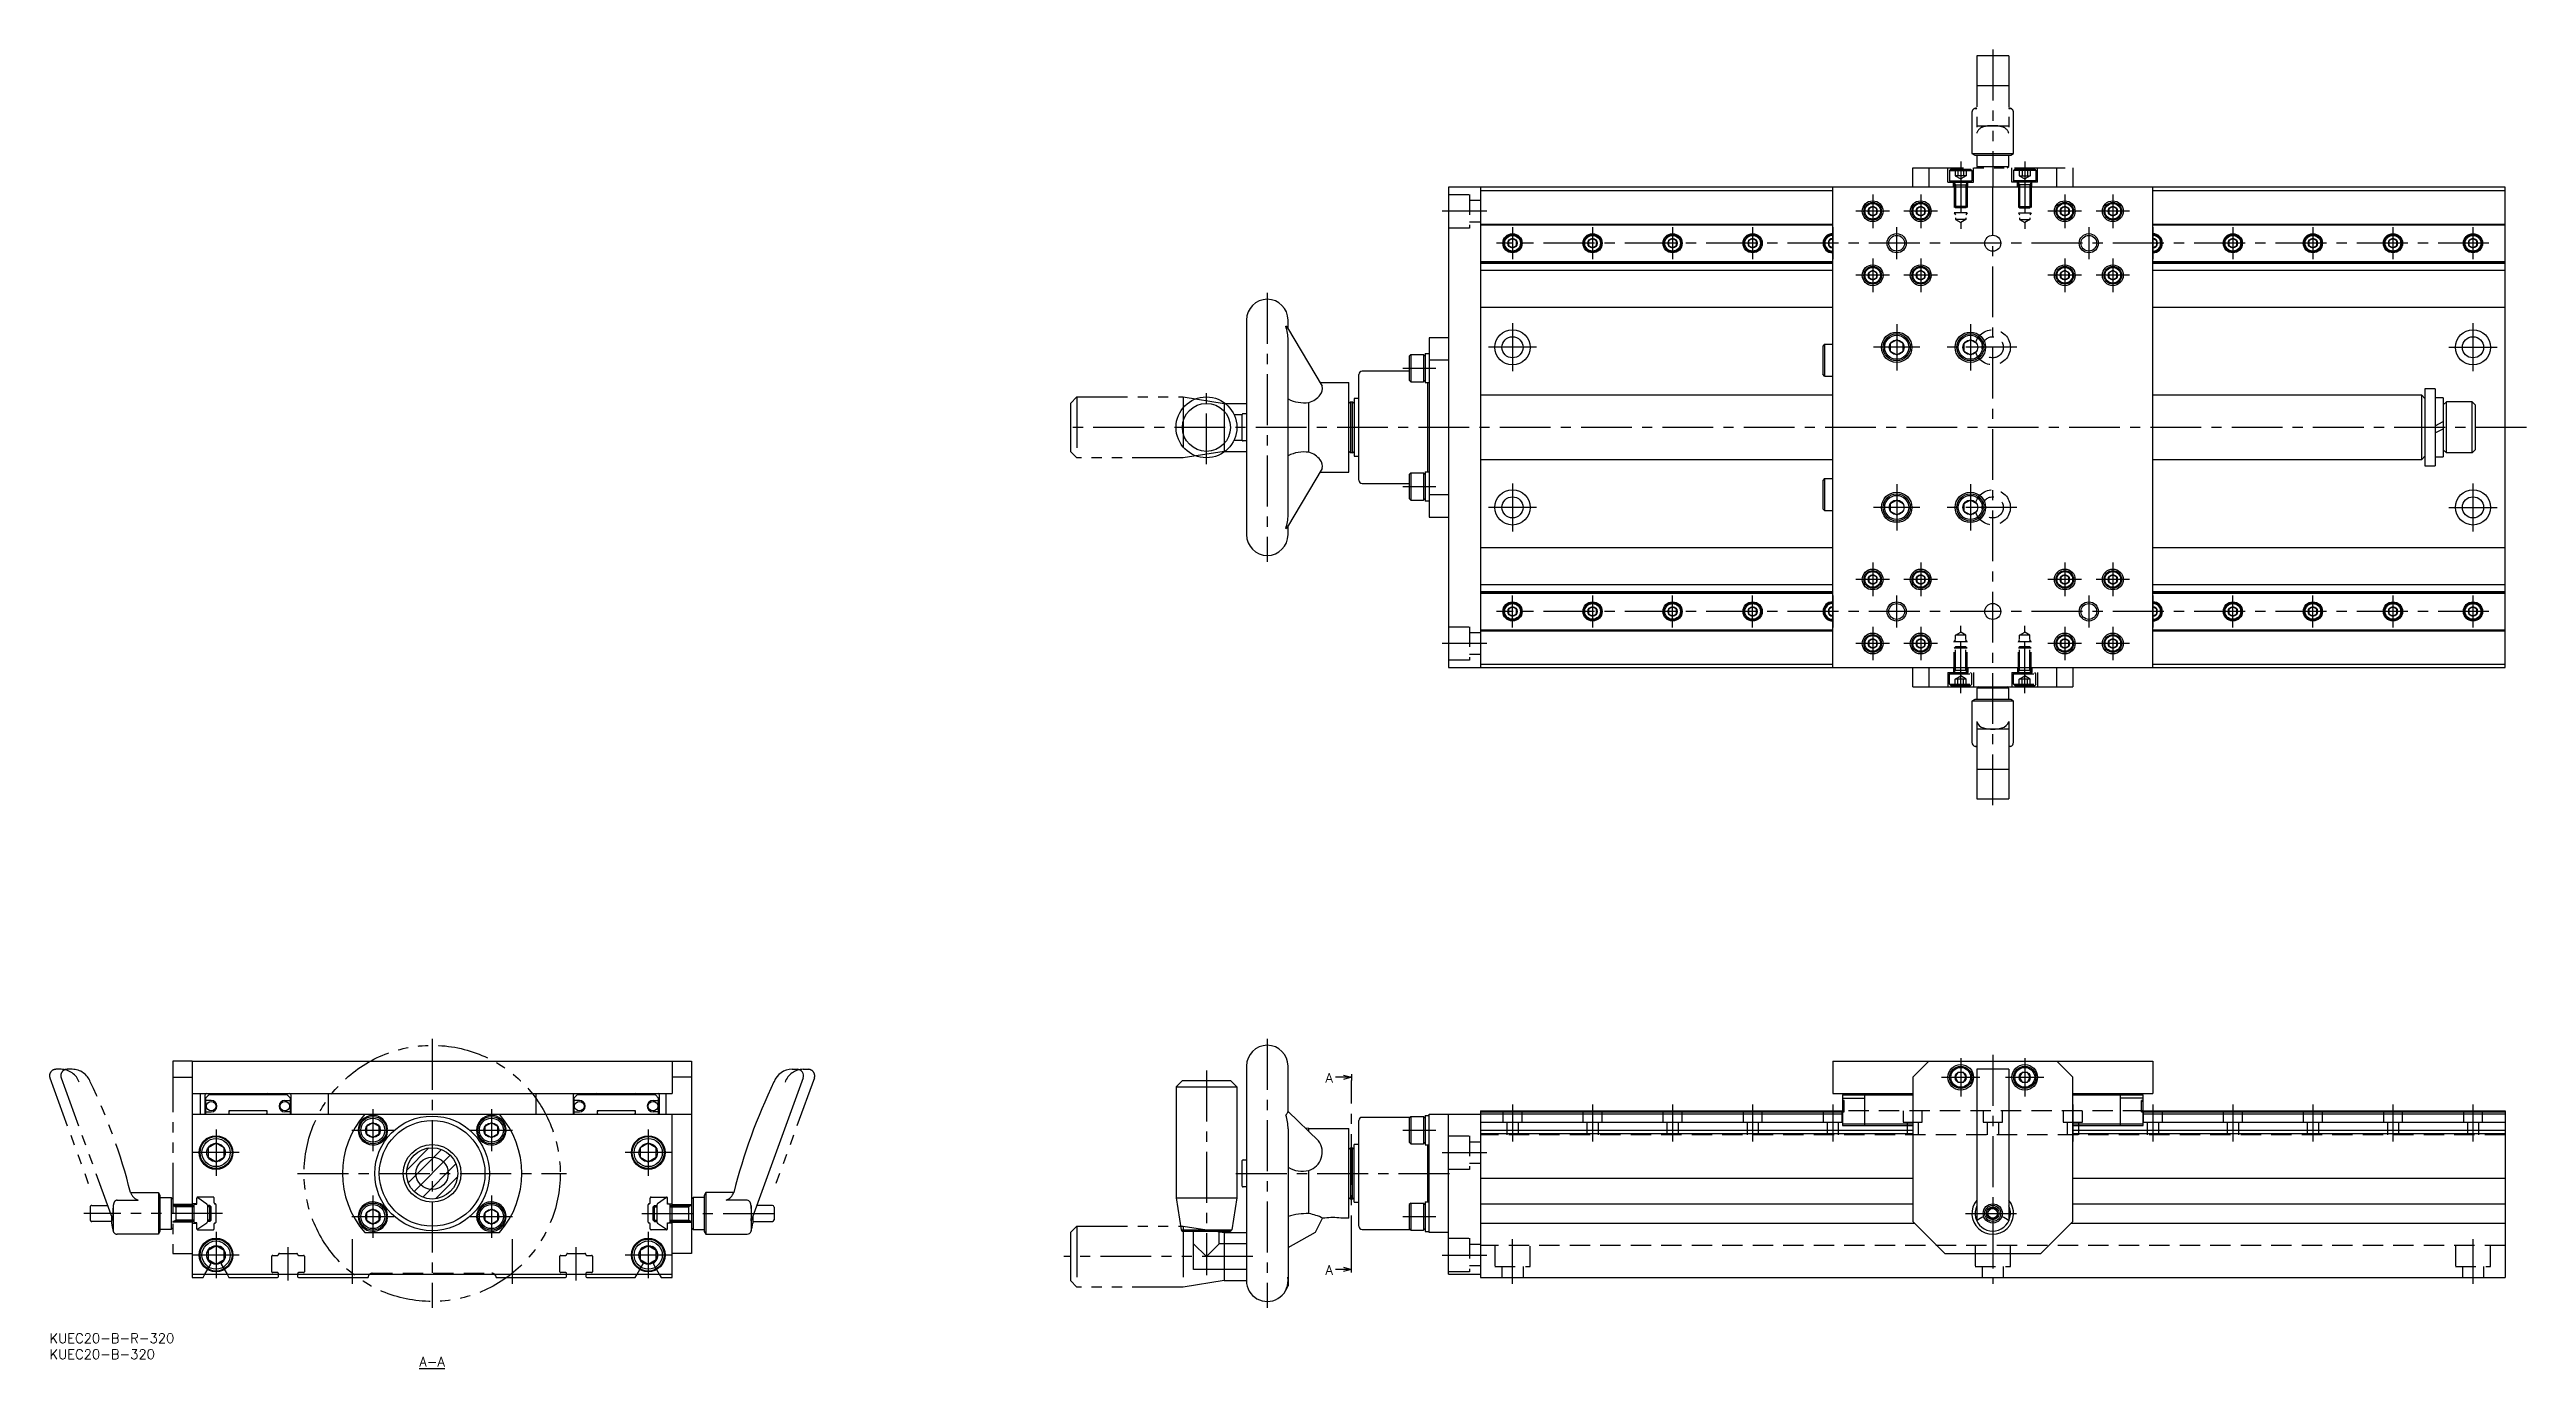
# Model space of a CAD drawing. Extents: x 0 to 774, y -11 to 401.
import ezdxf

# ---------------------------------------------------------------- set-up
doc = ezdxf.new("R2010")
doc.units = 0
doc.header["$LTSCALE"] = 0.5
for name, pattern in [('CENTER', [50.8, 31.75, -6.35, 6.35, -6.35]), ('DASHED', [19.05, 12.7, -6.35]), ('PHANTOM', [63.5, 31.75, -6.35, 6.35, -6.35, 6.35, -6.35])]:
    doc.linetypes.add(name, pattern=pattern)
for name, color, linetype in [('MSM_CENTER', 1, 'CENTER'), ('MSM_CONTINUOUS', 7, 'CONTINUOUS'), ('MSM_DASHED', 4, 'DASHED'), ('MSM_IMAGINARY', 6, 'PHANTOM'), ('MSM_NARROW', 5, 'CONTINUOUS'), ('MSM_PART_NUMBER', 7, 'CONTINUOUS')]:
    doc.layers.add(name, color=color, linetype=linetype)
doc.styles.get("Standard").update_dxf_attribs({"font": 'txt.shx', "height": 3, "bigfont": 'bigfont.shx'})

msp = doc.modelspace()

# ---------------------------------------------------------------- texts
at = {"layer": 'MSM_PART_NUMBER'}
for s, p in [('A', (398.56, 78.35)), ('A', (398.56, 18.35)), ('%%UA-A', (115.5, -10.32))]:
    msp.add_text(s, height=3, dxfattribs=at).set_placement(p)

# ---------------------------------------------------------------- blocks, each defined once
blk = doc.blocks.new('*U2')
at = {"layer": 'MSM_PART_NUMBER'}
blk.add_text('KUEC20-B-R-320', height=3, dxfattribs=at).set_placement((0, -3))
blk = doc.blocks.new('*U3')
at = {"layer": 'MSM_PART_NUMBER'}
blk.add_text('KUEC20-B-320', height=3, dxfattribs=at).set_placement((0, -8))

# ---------------------------------------------------------------- linework, layer by layer
at = {"layer": 'MSM_CENTER'}
for p, q in [((596.95, 366), (596.95, 344.96)), ((616.95, 366), (616.95, 344.96)), ((606.95, 165), (606.95, 358)), ((448.95, 350.5), (434.95, 350.5)), ((574.7, 350.5), (564.2, 350.5)), ((569.45, 355.75), (569.45, 345.25)), ((589.7, 350.5), (579.2, 350.5)), ((584.45, 355.75), (584.45, 345.25)), ((634.7, 350.5), (624.2, 350.5)), ((629.45, 355.75), (629.45, 345.25)), ((649.7, 350.5), (639.2, 350.5)), ((644.45, 355.75), (644.45, 345.25)), ((761.95, 340.5), (451.95, 340.5)), ((456.95, 345.5), (456.95, 335.5)), ((481.95, 345.5), (481.95, 335.5)), ((506.95, 345.5), (506.95, 335.5)), ((531.95, 345.5), (531.95, 335.5)), ((556.95, 345.5), (556.95, 335.5)), ((576.95, 335.5), (576.95, 345.5)), ((636.95, 345.5), (636.95, 335.5)), ((656.95, 345.5), (656.95, 335.5)), ((681.95, 345.5), (681.95, 335.5)), ((706.95, 345.5), (706.95, 335.5)), ((731.95, 345.5), (731.95, 335.5)), ((756.95, 345.5), (756.95, 335.5)), ((569.45, 335.75), (569.45, 325.25)), ((584.45, 335.75), (584.45, 325.25)), ((629.45, 335.75), (629.45, 325.25)), ((644.45, 335.75), (644.45, 325.25)), ((380.35, 325), (380.35, 241)), ((574.7, 330.5), (564.2, 330.5)), ((589.7, 330.5), (579.2, 330.5)), ((634.7, 330.5), (624.2, 330.5)), ((649.7, 330.5), (639.2, 330.5)), ((456.95, 315.5), (456.95, 300.5)), ((576.95, 315.25), (576.95, 300.75)), ((599.95, 315.25), (599.95, 300.75)), ((756.95, 315.5), (756.95, 300.5)), ((464.45, 308), (449.45, 308)), ((584.2, 308), (569.7, 308)), ((614.45, 308), (592.7, 308)), ((749.45, 308), (764.45, 308)), ((361.35, 271.5), (361.35, 294.5)), ((422.65, 301.5), (432.95, 301.5)), ((773.65, 283), (316.85, 283)), ((422.65, 264.5), (432.95, 264.5)), ((456.95, 265.5), (456.95, 250.5)), ((576.95, 265.25), (576.95, 250.75)), ((599.95, 265.25), (599.95, 250.75)), ((756.95, 265.5), (756.95, 250.5)), ((464.45, 258), (449.45, 258)), ((584.2, 258), (569.7, 258)), ((614.45, 258), (592.7, 258)), ((749.45, 258), (764.45, 258)), ((569.45, 240.75), (569.45, 230.25)), ((584.45, 240.75), (584.45, 230.25)), ((629.45, 240.75), (629.45, 230.25)), ((644.45, 240.75), (644.45, 230.25)), ((574.7, 235.5), (564.2, 235.5)), ((589.7, 235.5), (579.2, 235.5)), ((634.7, 235.5), (624.2, 235.5)), ((649.7, 235.5), (639.2, 235.5)), ((761.95, 225.5), (451.95, 225.5)), ((456.95, 220.5), (456.95, 230.5)), ((481.95, 230.5), (481.95, 220.5)), ((506.95, 220.5), (506.95, 230.5)), ((531.95, 220.5), (531.95, 230.5)), ((556.95, 230.5), (556.95, 220.5)), ((576.95, 220.5), (576.95, 230.5)), ((636.95, 230.5), (636.95, 220.5)), ((656.95, 230.5), (656.95, 220.5)), ((681.95, 220.5), (681.95, 230.5)), ((706.95, 220.5), (706.95, 230.5)), ((731.95, 230.5), (731.95, 220.5)), ((756.95, 230.5), (756.95, 220.5)), ((569.45, 220.75), (569.45, 210.25)), ((584.45, 220.75), (584.45, 210.25)), ((596.95, 200), (596.95, 221.03)), ((616.95, 200), (616.95, 221.03)), ((629.45, 220.75), (629.45, 210.25)), ((644.45, 220.75), (644.45, 210.25)), ((448.95, 215.5), (434.95, 215.5)), ((574.7, 215.5), (564.2, 215.5)), ((589.7, 215.5), (579.2, 215.5)), ((634.7, 215.5), (624.2, 215.5)), ((649.7, 215.5), (639.2, 215.5)), ((119.5, 92), (119.5, 8)), ((380.35, 92), (380.35, 8)), ((596.95, 86), (596.95, 74)), ((606.95, 87), (606.95, 15.5)), ((616.95, 86), (616.95, 74)), ((361.35, 82.1), (361.35, 18.24)), ((406.65, 21), (406.65, 79)), ((590.95, 80), (602.95, 80)), ((610.95, 80), (622.95, 80)), ((101, 70.1), (101, 56.9)), ((138, 70.1), (138, 56.9)), ((456.95, 71.5), (456.95, 60)), ((481.95, 71.5), (481.95, 60)), ((506.95, 71.5), (506.95, 60)), ((531.95, 71.5), (531.95, 60)), ((556.95, 71.5), (556.95, 60)), ((581.95, 71.5), (581.95, 60)), ((631.95, 71.5), (631.95, 60)), ((656.95, 71.5), (656.95, 60)), ((681.95, 71.5), (681.95, 60)), ((706.95, 71.5), (706.95, 60)), ((731.95, 71.5), (731.95, 60)), ((756.95, 71.5), (756.95, 60)), ((52, 63.75), (52, 49.25)), ((94.4, 63.5), (107.6, 63.5)), ((131.4, 63.5), (144.6, 63.5)), ((187, 63.75), (187, 49.25)), ((422.65, 63.5), (432.95, 63.5)), ((59.25, 56.5), (44.75, 56.5)), ((194.25, 56.5), (179.75, 56.5)), ((434.95, 56.5), (448.95, 56.5)), ((77.5, 50), (161.5, 50)), ((370.55, 50), (438.95, 50)), ((101, 43.1), (101, 29.9)), ((138, 43.1), (138, 29.9)), ((52, 31.75), (52, 17.25)), ((94.4, 36.5), (107.6, 36.5)), ((131.4, 36.5), (144.6, 36.5)), ((185, 37.5), (228.3, 37.5)), ((187, 31.75), (187, 17.25)), ((422.65, 36.5), (432.95, 36.5)), ((598.45, 37.5), (615.45, 37.5)), ((59.25, 24.5), (44.75, 24.5)), ((74.5, 16.5), (74.5, 27)), ((94.5, 29.5), (94.5, 15.5)), ((144.5, 29.5), (144.5, 15.5)), ((164.5, 16.5), (164.5, 27)), ((194.25, 24.5), (179.75, 24.5)), ((434.95, 24.5), (448.95, 24.5)), ((456.95, 15.5), (456.95, 29.5)), ((756.95, 29.5), (756.95, 15.5))]:
    msp.add_line(p, q, dxfattribs=at)
at = {"layer": 'MSM_CONTINUOUS'}
for p, q in [((436.95, 358), (436.95, 208)), ((766.95, 358), (436.95, 358)), ((446.95, 358), (446.95, 208)), ((446.95, 357), (556.95, 357)), ((556.95, 208), (556.95, 358)), ((656.95, 208), (656.95, 358)), ((656.95, 357), (766.95, 357)), ((766.95, 208), (766.95, 358)), ((569.45, 351.94), (568.2, 351.22)), ((568.2, 351.22), (568.2, 349.77)), ((568.2, 349.77), (569.45, 349.05)), ((570.7, 351.22), (569.45, 351.94)), ((569.45, 349.05), (570.7, 349.77)), ((570.7, 349.77), (570.7, 351.22)), ((584.45, 351.94), (583.2, 351.22)), ((583.2, 351.22), (583.2, 349.77)), ((583.2, 349.77), (584.45, 349.05)), ((585.7, 351.22), (584.45, 351.94)), ((584.45, 349.05), (585.7, 349.77)), ((585.7, 349.77), (585.7, 351.22)), ((629.45, 351.94), (628.2, 351.22)), ((628.2, 351.22), (628.2, 349.77)), ((628.2, 349.77), (629.45, 349.05)), ((630.7, 351.22), (629.45, 351.94)), ((629.45, 349.05), (630.7, 349.77)), ((630.7, 349.77), (630.7, 351.22)), ((644.45, 351.94), (643.2, 351.22)), ((643.2, 351.22), (643.2, 349.77)), ((643.2, 349.77), (644.45, 349.05)), ((645.7, 351.22), (644.45, 351.94)), ((644.45, 349.05), (645.7, 349.77)), ((645.7, 349.77), (645.7, 351.22)), ((446.95, 346.5), (556.95, 346.5)), ((446.95, 346.2), (556.95, 346.2)), ((456.95, 341.94), (455.7, 341.22)), ((455.7, 341.22), (455.7, 339.77)), ((458.2, 341.22), (456.95, 341.94)), ((458.2, 339.77), (458.2, 341.22)), ((481.95, 341.94), (480.7, 341.22)), ((480.7, 341.22), (480.7, 339.77)), ((483.2, 341.22), (481.95, 341.94)), ((483.2, 339.77), (483.2, 341.22)), ((506.95, 341.94), (505.7, 341.22)), ((505.7, 341.22), (505.7, 339.77)), ((508.2, 341.22), (506.95, 341.94)), ((508.2, 339.77), (508.2, 341.22)), ((531.95, 341.94), (530.7, 341.22)), ((530.7, 341.22), (530.7, 339.77)), ((533.2, 341.22), (531.95, 341.94)), ((533.2, 339.77), (533.2, 341.22)), ((556.95, 341.94), (555.7, 341.22)), ((555.7, 341.22), (555.7, 339.77)), ((656.95, 346.5), (766.95, 346.5)), ((656.95, 346.2), (766.95, 346.2)), ((658.2, 341.22), (656.95, 341.94)), ((658.2, 339.77), (658.2, 341.22)), ((681.95, 341.94), (680.7, 341.22)), ((680.7, 341.22), (680.7, 339.77)), ((683.2, 341.22), (681.95, 341.94)), ((683.2, 339.77), (683.2, 341.22)), ((706.95, 341.94), (705.7, 341.22)), ((705.7, 341.22), (705.7, 339.77)), ((708.2, 341.22), (706.95, 341.94)), ((708.2, 339.77), (708.2, 341.22)), ((731.95, 341.94), (730.7, 341.22)), ((730.7, 341.22), (730.7, 339.77)), ((733.2, 341.22), (731.95, 341.94)), ((733.2, 339.77), (733.2, 341.22)), ((756.95, 341.94), (755.7, 341.22)), ((755.7, 341.22), (755.7, 339.77)), ((758.2, 341.22), (756.95, 341.94)), ((758.2, 339.77), (758.2, 341.22)), ((446.95, 334.79), (556.95, 334.79)), ((446.95, 334.5), (556.95, 334.5)), ((446.95, 334.24), (556.95, 334.24)), ((455.7, 339.77), (456.95, 339.05)), ((456.95, 339.05), (458.2, 339.77)), ((480.7, 339.77), (481.95, 339.05)), ((481.95, 339.05), (483.2, 339.77)), ((505.7, 339.77), (506.95, 339.05)), ((506.95, 339.05), (508.2, 339.77)), ((530.7, 339.77), (531.95, 339.05)), ((531.95, 339.05), (533.2, 339.77)), ((555.7, 339.77), (556.95, 339.05)), ((656.95, 339.05), (658.2, 339.77)), ((656.95, 334.79), (766.95, 334.79)), ((656.95, 334.5), (766.95, 334.5)), ((656.95, 334.24), (766.95, 334.24)), ((680.7, 339.77), (681.95, 339.05)), ((681.95, 339.05), (683.2, 339.77)), ((705.7, 339.77), (706.95, 339.05)), ((706.95, 339.05), (708.2, 339.77)), ((730.7, 339.77), (731.95, 339.05)), ((731.95, 339.05), (733.2, 339.77)), ((755.7, 339.77), (756.95, 339.05)), ((756.95, 339.05), (758.2, 339.77)), ((446.95, 332.12), (556.95, 332.12)), ((569.45, 331.94), (568.2, 331.22)), ((568.2, 331.22), (568.2, 329.77)), ((568.2, 329.77), (569.45, 329.05)), ((570.7, 331.22), (569.45, 331.94)), ((569.45, 329.05), (570.7, 329.77)), ((570.7, 329.77), (570.7, 331.22)), ((584.45, 331.94), (583.2, 331.22)), ((583.2, 331.22), (583.2, 329.77)), ((583.2, 329.77), (584.45, 329.05)), ((585.7, 331.22), (584.45, 331.94)), ((584.45, 329.05), (585.7, 329.77)), ((585.7, 329.77), (585.7, 331.22)), ((629.45, 331.94), (628.2, 331.22)), ((628.2, 331.22), (628.2, 329.77)), ((628.2, 329.77), (629.45, 329.05)), ((630.7, 331.22), (629.45, 331.94)), ((629.45, 329.05), (630.7, 329.77)), ((630.7, 329.77), (630.7, 331.22)), ((644.45, 331.94), (643.2, 331.22)), ((643.2, 331.22), (643.2, 329.77)), ((643.2, 329.77), (644.45, 329.05)), ((645.7, 331.22), (644.45, 331.94)), ((644.45, 329.05), (645.7, 329.77)), ((645.7, 329.77), (645.7, 331.22)), ((656.95, 332.12), (766.95, 332.12)), ((446.95, 320.5), (556.95, 320.5)), ((656.95, 320.5), (766.95, 320.5)), ((373.85, 316.5), (373.85, 249.5)), ((386.67, 314.06), (397.46, 295.86)), ((386.85, 313.76), (386.85, 316.5)), ((386.85, 255.65), (386.85, 310.25)), ((436.95, 311), (430.95, 311)), ((430.95, 311), (430.95, 255)), ((576.95, 310.3), (574.95, 309.15)), ((578.95, 309.15), (576.95, 310.3)), ((599.95, 310.3), (597.95, 309.15)), ((601.95, 309.15), (599.95, 310.3)), ((425.15, 305.75), (424.65, 305.25)), ((424.65, 305.25), (424.65, 297.75)), ((425.15, 305.75), (425.15, 297.25)), ((425.15, 305.75), (429.15, 305.75)), ((429.15, 305.75), (429.65, 305.25)), ((429.15, 305.75), (429.15, 297.25)), ((429.65, 306.1), (430.95, 306.1)), ((429.65, 306.1), (429.65, 296.9)), ((436.95, 304.01), (430.95, 304.01)), ((554.45, 309), (553.85, 308.4)), ((553.85, 308.4), (553.85, 299.6)), ((554.45, 309), (554.45, 299)), ((554.45, 309), (556.95, 309)), ((574.95, 309.15), (574.95, 306.84)), ((574.95, 306.84), (576.95, 305.69)), ((576.95, 305.69), (578.95, 306.84)), ((578.95, 306.84), (578.95, 309.15)), ((597.95, 309.15), (597.95, 306.84)), ((597.95, 306.84), (599.95, 305.69)), ((599.95, 305.69), (601.95, 306.84)), ((396.79, 297), (405.85, 297)), ((405.85, 269), (405.85, 297)), ((408.95, 266.5), (408.95, 299.5)), ((424.65, 300.5), (409.95, 300.5)), ((425.15, 297.25), (424.65, 297.75)), ((425.15, 297.25), (429.15, 297.25)), ((429.15, 297.25), (429.65, 297.75)), ((430.95, 296.9), (429.65, 296.9)), ((430.55, 269.1), (430.55, 296.9)), ((554.45, 299), (553.85, 299.6)), ((554.45, 299), (556.95, 299)), ((745.15, 295), (741.95, 295)), ((741.95, 295), (741.95, 271)), ((745.15, 295), (745.15, 271)), ((369.97, 287), (372.55, 287)), ((372.55, 279), (372.55, 287)), ((373.85, 287.25), (372.8, 287.25)), ((393.35, 275.2), (393.35, 290.79)), ((406.35, 291), (405.85, 290.5)), ((406.35, 291), (406.35, 275)), ((406.35, 291), (406.95, 291)), ((406.95, 275), (406.95, 291)), ((406.95, 291), (407.45, 290.5)), ((408.95, 292), (407.45, 292)), ((407.45, 292), (407.45, 274)), ((556.95, 293), (446.95, 293)), ((740.95, 293), (656.95, 293)), ((741.95, 292), (740.95, 293)), ((740.95, 273), (740.95, 293)), ((747.65, 292.2), (745.15, 292.2)), ((747.65, 292.2), (747.65, 273.8)), ((748.65, 291), (747.65, 290)), ((756.65, 291), (748.65, 291)), ((748.65, 275), (748.65, 291)), ((756.65, 275), (756.65, 291)), ((756.65, 291), (757.65, 290)), ((757.65, 290), (757.65, 276)), ((369.97, 279), (372.55, 279)), ((373.85, 278.75), (372.8, 278.75)), ((745.15, 283.51), (747.65, 284.79)), ((745.15, 281.29), (747.65, 282.57)), ((406.35, 275), (405.85, 275.5)), ((406.95, 275), (406.35, 275)), ((406.95, 275), (407.45, 275.5)), ((407.45, 274), (408.95, 274)), ((446.95, 273), (556.95, 273)), ((656.95, 273), (740.95, 273)), ((740.95, 273), (741.95, 274)), ((741.95, 271), (745.15, 271)), ((745.15, 273.8), (747.65, 273.8)), ((748.65, 275), (747.65, 276)), ((756.65, 275), (748.65, 275)), ((756.65, 275), (757.65, 276)), ((397.46, 270.13), (386.68, 251.93)), ((396.79, 269), (405.85, 269)), ((409.95, 265.5), (424.65, 265.5)), ((425.15, 268.75), (424.65, 268.25)), ((424.65, 268.25), (424.65, 260.75)), ((425.15, 268.75), (425.15, 260.25)), ((425.15, 268.75), (429.15, 268.75)), ((429.15, 268.75), (429.65, 268.25)), ((429.15, 268.75), (429.15, 260.25)), ((429.65, 269.1), (430.95, 269.1)), ((429.65, 269.1), (429.65, 259.9)), ((554.45, 267), (553.85, 266.4)), ((553.85, 266.4), (553.85, 257.6)), ((554.45, 267), (554.45, 257)), ((554.45, 267), (556.95, 267)), ((425.15, 260.25), (424.65, 260.75)), ((425.15, 260.25), (429.15, 260.25)), ((429.15, 260.25), (429.65, 260.75)), ((430.95, 259.9), (429.65, 259.9)), ((430.95, 261.98), (436.95, 261.98)), ((554.45, 257), (553.85, 257.6)), ((554.45, 257), (556.95, 257)), ((576.95, 260.3), (574.95, 259.15)), ((574.95, 259.15), (574.95, 256.84)), ((574.95, 256.84), (576.95, 255.69)), ((578.95, 259.15), (576.95, 260.3)), ((576.95, 255.69), (578.95, 256.84)), ((599.95, 260.3), (597.95, 259.15)), ((597.95, 259.15), (597.95, 256.84)), ((597.95, 256.84), (599.95, 255.69)), ((601.95, 259.15), (599.95, 260.3)), ((599.95, 255.69), (601.95, 256.84)), ((386.85, 249.5), (386.85, 252.22)), ((430.95, 255), (436.95, 255)), ((446.95, 245.5), (556.95, 245.5)), ((656.95, 245.5), (766.95, 245.5)), ((446.95, 233.87), (556.95, 233.87)), ((569.45, 236.94), (568.2, 236.22)), ((568.2, 236.22), (568.2, 234.77)), ((568.2, 234.77), (569.45, 234.05)), ((570.7, 236.22), (569.45, 236.94)), ((569.45, 234.05), (570.7, 234.77)), ((570.7, 234.77), (570.7, 236.22)), ((584.45, 236.94), (583.2, 236.22)), ((583.2, 236.22), (583.2, 234.77)), ((583.2, 234.77), (584.45, 234.05)), ((585.7, 236.22), (584.45, 236.94)), ((584.45, 234.05), (585.7, 234.77)), ((585.7, 234.77), (585.7, 236.22)), ((629.45, 236.94), (628.2, 236.22)), ((628.2, 236.22), (628.2, 234.77)), ((628.2, 234.77), (629.45, 234.05)), ((630.7, 236.22), (629.45, 236.94)), ((629.45, 234.05), (630.7, 234.77)), ((630.7, 234.77), (630.7, 236.22)), ((644.45, 236.94), (643.2, 236.22)), ((643.2, 236.22), (643.2, 234.77)), ((643.2, 234.77), (644.45, 234.05)), ((645.7, 236.22), (644.45, 236.94)), ((644.45, 234.05), (645.7, 234.77)), ((645.7, 234.77), (645.7, 236.22)), ((656.95, 233.87), (766.95, 233.87)), ((446.95, 231.75), (556.95, 231.75)), ((446.95, 231.5), (556.95, 231.5)), ((446.95, 231.2), (556.95, 231.2)), ((456.95, 226.94), (455.7, 226.22)), ((455.7, 226.22), (455.7, 224.77)), ((455.7, 224.77), (456.95, 224.05)), ((458.2, 226.22), (456.95, 226.94)), ((456.95, 224.05), (458.2, 224.77)), ((458.2, 224.77), (458.2, 226.22)), ((481.95, 226.94), (480.7, 226.22)), ((480.7, 226.22), (480.7, 224.77)), ((480.7, 224.77), (481.95, 224.05)), ((483.2, 226.22), (481.95, 226.94)), ((481.95, 224.05), (483.2, 224.77)), ((483.2, 224.77), (483.2, 226.22)), ((506.95, 226.94), (505.7, 226.22)), ((505.7, 226.22), (505.7, 224.77)), ((505.7, 224.77), (506.95, 224.05)), ((508.2, 226.22), (506.95, 226.94)), ((506.95, 224.05), (508.2, 224.77)), ((508.2, 224.77), (508.2, 226.22)), ((531.95, 226.94), (530.7, 226.22)), ((530.7, 226.22), (530.7, 224.77)), ((530.7, 224.77), (531.95, 224.05)), ((533.2, 226.22), (531.95, 226.94)), ((531.95, 224.05), (533.2, 224.77)), ((533.2, 224.77), (533.2, 226.22)), ((556.95, 226.94), (555.7, 226.22)), ((555.7, 226.22), (555.7, 224.77)), ((555.7, 224.77), (556.95, 224.05)), ((656.95, 231.75), (766.95, 231.75)), ((656.95, 231.5), (766.95, 231.5)), ((656.95, 231.2), (766.95, 231.2)), ((658.2, 226.22), (656.95, 226.94)), ((656.95, 224.05), (658.2, 224.77)), ((658.2, 224.77), (658.2, 226.22)), ((681.95, 226.94), (680.7, 226.22)), ((680.7, 226.22), (680.7, 224.77)), ((680.7, 224.77), (681.95, 224.05)), ((683.2, 226.22), (681.95, 226.94)), ((681.95, 224.05), (683.2, 224.77)), ((683.2, 224.77), (683.2, 226.22)), ((706.95, 226.94), (705.7, 226.22)), ((705.7, 226.22), (705.7, 224.77)), ((705.7, 224.77), (706.95, 224.05)), ((708.2, 226.22), (706.95, 226.94)), ((706.95, 224.05), (708.2, 224.77)), ((708.2, 224.77), (708.2, 226.22)), ((731.95, 226.94), (730.7, 226.22)), ((730.7, 226.22), (730.7, 224.77)), ((730.7, 224.77), (731.95, 224.05)), ((733.2, 226.22), (731.95, 226.94)), ((731.95, 224.05), (733.2, 224.77)), ((733.2, 224.77), (733.2, 226.22)), ((756.95, 226.94), (755.7, 226.22)), ((755.7, 226.22), (755.7, 224.77)), ((755.7, 224.77), (756.95, 224.05)), ((758.2, 226.22), (756.95, 226.94)), ((756.95, 224.05), (758.2, 224.77)), ((758.2, 224.77), (758.2, 226.22)), ((446.95, 219.79), (556.95, 219.79)), ((446.95, 219.5), (556.95, 219.5)), ((569.45, 216.94), (568.2, 216.22)), ((570.7, 216.22), (569.45, 216.94)), ((584.45, 216.94), (583.2, 216.22)), ((585.7, 216.22), (584.45, 216.94)), ((629.45, 216.94), (628.2, 216.22)), ((630.7, 216.22), (629.45, 216.94)), ((644.45, 216.94), (643.2, 216.22)), ((645.7, 216.22), (644.45, 216.94)), ((656.95, 219.79), (766.95, 219.79)), ((656.95, 219.5), (766.95, 219.5)), ((446.95, 209), (556.95, 209)), ((568.2, 216.22), (568.2, 214.77)), ((568.2, 214.77), (569.45, 214.05)), ((569.45, 214.05), (570.7, 214.77)), ((570.7, 214.77), (570.7, 216.22)), ((583.2, 216.22), (583.2, 214.77)), ((583.2, 214.77), (584.45, 214.05)), ((584.45, 214.05), (585.7, 214.77)), ((585.7, 214.77), (585.7, 216.22)), ((628.2, 216.22), (628.2, 214.77)), ((628.2, 214.77), (629.45, 214.05)), ((629.45, 214.05), (630.7, 214.77)), ((630.7, 214.77), (630.7, 216.22)), ((643.2, 216.22), (643.2, 214.77)), ((643.2, 214.77), (644.45, 214.05)), ((644.45, 214.05), (645.7, 214.77)), ((645.7, 214.77), (645.7, 216.22)), ((656.95, 209), (766.95, 209)), ((436.95, 208), (766.95, 208)), ((581.95, 202), (581.95, 208)), ((581.95, 202), (631.95, 202)), ((586.95, 208), (586.95, 202)), ((602.45, 202), (601.95, 201.5)), ((601.95, 201.5), (601.95, 198)), ((611.95, 201.5), (601.95, 201.5)), ((611.95, 201.5), (611.45, 202)), ((611.95, 198), (611.95, 201.5)), ((626.95, 202), (626.95, 208)), ((631.95, 208), (631.95, 202)), ((601.32, 198), (600.45, 197.5)), ((600.45, 197.5), (600.45, 184.63)), ((613.45, 197.5), (600.45, 197.5)), ((612.59, 198), (601.32, 198)), ((613.45, 197.5), (612.59, 198)), ((613.45, 184.63), (613.45, 197.5)), ((601.95, 191.14), (601.95, 167)), ((611.95, 188.78), (601.95, 188.78)), ((611.95, 191.14), (611.95, 167)), ((601.95, 183.37), (601.42, 183.37)), ((612.48, 183.37), (611.95, 183.37)), ((601.95, 176.22), (611.95, 176.22)), ((601.95, 167), (611.95, 167)), ((44.5, 85), (200.5, 85)), ((44.5, 85), (44.5, 75)), ((194.5, 85), (194.5, 75)), ((200.5, 80), (194.5, 80)), ((200.5, 85), (200.5, 25)), ((235.38, 79.82), (219.12, 35.14)), ((231.92, 82.5), (233.5, 82.5)), ((351.85, 77), (353.85, 79)), ((353.85, 79), (368.85, 79)), ((370.85, 77), (368.85, 79)), ((373.85, 83.5), (373.85, 16.5)), ((386.85, 69.38), (386.85, 83.5)), ((556.95, 85), (556.95, 75)), ((556.95, 85), (656.95, 85)), ((586.95, 85), (581.95, 80)), ((581.95, 80), (581.95, 35)), ((596.09, 81.5), (595.22, 80)), ((595.22, 80), (596.09, 78.5)), ((597.82, 81.5), (596.09, 81.5)), ((596.09, 78.5), (597.82, 78.5)), ((598.68, 80), (597.82, 81.5)), ((597.82, 78.5), (598.68, 80)), ((611.95, 82.5), (601.95, 82.5)), ((601.95, 82.5), (601.95, 35.14)), ((611.95, 82.5), (611.95, 35.14)), ((616.09, 81.5), (615.22, 80)), ((615.22, 80), (616.09, 78.5)), ((617.82, 81.5), (616.09, 81.5)), ((616.09, 78.5), (617.82, 78.5)), ((618.68, 80), (617.82, 81.5)), ((617.82, 78.5), (618.68, 80)), ((631.95, 80), (626.95, 85)), ((631.95, 35), (631.95, 80)), ((656.95, 85), (656.95, 75)), ((44.5, 75), (194.5, 75)), ((47.09, 75), (47.09, 68.5)), ((49, 75), (48.5, 74.5)), ((48.5, 74.5), (48.5, 68.5)), ((49.75, 74.5), (48.75, 73.5)), ((48.75, 73.5), (48.75, 68.5)), ((50.5, 72.8), (48.75, 72.8)), ((74.25, 74.5), (49.75, 74.5)), ((56.25, 74.5), (55.75, 75)), ((68.25, 75), (67.75, 74.5)), ((73.5, 72.8), (75.25, 72.8)), ((75.25, 73.5), (74.25, 74.5)), ((75.5, 74.5), (75, 75)), ((75.25, 68.5), (75.25, 73.5)), ((75.5, 68.5), (75.5, 74.5)), ((87, 75), (87, 68.5)), ((152, 68.5), (152, 75)), ((164, 75), (163.5, 74.5)), ((163.5, 74.5), (163.5, 68.5)), ((164.75, 74.5), (163.75, 73.5)), ((163.75, 73.5), (163.75, 68.5)), ((165.5, 72.8), (163.75, 72.8)), ((189.25, 74.5), (164.75, 74.5)), ((171.25, 74.5), (170.75, 75)), ((183.25, 75), (182.75, 74.5)), ((188.5, 72.8), (190.25, 72.8)), ((190.25, 73.5), (189.25, 74.5)), ((190.5, 74.5), (190, 75)), ((190.25, 68.5), (190.25, 73.5)), ((190.5, 68.5), (190.5, 74.5)), ((192.5, 75), (192.5, 68.5)), ((351.85, 77), (351.85, 42.33)), ((351.85, 77), (370.85, 77)), ((370.85, 77), (370.85, 42.33)), ((556.95, 75), (581.95, 75)), ((560, 74.5), (581.95, 74.5)), ((560, 74.5), (560, 65)), ((560, 73.5), (567, 73.5)), ((560.5, 72.8), (560, 72.8)), ((560.5, 72.5), (560, 72.5)), ((560.5, 69.2), (560.5, 72.8)), ((567, 65), (567, 75)), ((631.95, 75), (656.95, 75)), ((631.95, 74.5), (653.9, 74.5)), ((646.9, 65), (646.9, 75)), ((653.9, 73.5), (646.9, 73.5)), ((653.9, 72.8), (653.4, 72.8)), ((653.4, 69.2), (653.4, 72.8)), ((653.9, 72.5), (653.4, 72.5)), ((653.9, 65), (653.9, 74.5)), ((44.5, 68.5), (200.5, 68.5)), ((44.5, 68.5), (44.5, 17.5)), ((48.75, 69.2), (50.5, 69.2)), ((68, 69.5), (56, 69.5)), ((56, 69.5), (56, 68.55)), ((56.3, 69.5), (56, 69.2)), ((56, 68.55), (56.36, 68.5)), ((68, 69.2), (67.7, 69.5)), ((68, 68.55), (68, 69.5)), ((75.25, 69.2), (73.5, 69.2)), ((101, 65.81), (99, 64.65)), ((99, 64.65), (99, 62.35)), ((99, 62.35), (101, 61.19)), ((103, 64.65), (101, 65.81)), ((101, 61.19), (103, 62.35)), ((103, 62.35), (103, 64.65)), ((105.24, 63.83), (105.59, 63.86)), ((105.24, 63.17), (105.59, 63.14)), ((138, 65.81), (136, 64.65)), ((136, 64.65), (136, 62.35)), ((136, 62.35), (138, 61.19)), ((140, 64.65), (138, 65.81)), ((138, 61.19), (140, 62.35)), ((140, 62.35), (140, 64.65)), ((142.24, 63.83), (142.59, 63.86)), ((142.24, 63.17), (142.59, 63.14)), ((163.75, 69.2), (165.5, 69.2)), ((183, 69.5), (171, 69.5)), ((171.3, 69.5), (171, 69.2)), ((171, 69.5), (171, 68.55)), ((183, 69.2), (182.7, 69.5)), ((183, 68.55), (183, 69.5)), ((190.25, 69.2), (188.5, 69.2)), ((194.5, 17.5), (194.5, 68.5)), ((396.38, 60.19), (386.85, 69.38)), ((386.85, 63.89), (386.85, 14.93)), ((393.35, 64), (392.34, 64.09)), ((393.35, 63.11), (393.35, 64)), ((393.35, 64), (405.85, 64)), ((405.85, 36), (405.85, 64)), ((408.95, 33.5), (408.95, 66.5)), ((424.9, 67.5), (409.95, 67.5)), ((425.15, 67.75), (424.65, 67.25)), ((424.65, 67.25), (424.65, 59.75)), ((425.15, 67.75), (425.15, 59.25)), ((425.15, 67.75), (429.15, 67.75)), ((429.15, 67.75), (429.65, 67.25)), ((429.15, 67.75), (429.15, 59.25)), ((429.65, 68.1), (430.95, 68.1)), ((429.65, 68.1), (429.65, 58.9)), ((430.95, 68.5), (446.95, 68.5)), ((430.95, 31.5), (430.95, 68.5)), ((436.95, 18.5), (436.95, 68.5)), ((446.95, 69.5), (560.5, 69.5)), ((446.95, 69.5), (446.95, 17.5)), ((446.95, 69.2), (560, 69.2)), ((446.95, 68.55), (560, 68.55)), ((446.95, 65.95), (560, 65.95)), ((446.95, 63.5), (581.95, 63.5)), ((446.95, 62.49), (581.95, 62.49)), ((560, 69.2), (560.5, 69.2)), ((560, 65.5), (581.95, 65.5)), ((560, 65), (581.95, 65)), ((631.95, 65.5), (653.9, 65.5)), ((631.95, 65), (653.9, 65)), ((631.95, 63.5), (766.95, 63.5)), ((631.95, 62.49), (766.95, 62.49)), ((653.4, 69.5), (766.95, 69.5)), ((653.4, 69.2), (653.9, 69.2)), ((653.9, 69.2), (766.95, 69.2)), ((653.9, 68.55), (766.95, 68.55)), ((653.9, 65.95), (766.95, 65.95)), ((766.95, 69.5), (766.95, 17.5)), ((52, 59.39), (49.5, 57.94)), ((49.5, 57.94), (49.5, 55.06)), ((49.5, 55.06), (52, 53.61)), ((54.5, 57.94), (52, 59.39)), ((52, 53.61), (54.5, 55.06)), ((54.5, 55.06), (54.5, 57.94)), ((187, 59.39), (184.5, 57.94)), ((184.5, 57.94), (184.5, 55.06)), ((184.5, 55.06), (187, 53.61)), ((189.5, 57.94), (187, 59.39)), ((187, 53.61), (189.5, 55.06)), ((189.5, 55.06), (189.5, 57.94)), ((372.8, 54.25), (373.85, 54.25)), ((406.35, 58), (405.85, 57.5)), ((406.35, 58), (406.35, 42)), ((406.35, 58), (406.95, 58)), ((406.95, 42), (406.95, 58)), ((406.95, 58), (407.45, 57.5)), ((408.95, 59), (407.45, 59)), ((407.45, 41), (407.45, 59)), ((425.15, 59.25), (424.65, 59.75)), ((425.15, 59.25), (429.15, 59.25)), ((429.15, 59.25), (429.65, 59.75)), ((429.65, 58.9), (430.95, 58.9)), ((430.55, 41.1), (430.55, 58.9)), ((372.55, 46), (372.55, 54)), ((393.35, 37.44), (393.35, 50.93)), ((446.95, 48.5), (581.95, 48.5)), ((631.95, 48.5), (766.95, 48.5)), ((101, 38.81), (99, 37.65)), ((103, 37.65), (101, 38.81)), ((138, 38.81), (136, 37.65)), ((140, 37.65), (138, 38.81)), ((201, 42.5), (200.5, 42)), ((204.5, 42.5), (201, 42.5)), ((201, 42.5), (201, 32.5)), ((205, 44), (204.5, 43.13)), ((204.5, 43.13), (204.5, 31.87)), ((213.69, 44), (205, 44)), ((205, 44), (205, 31)), ((217.86, 41.65), (211.36, 41.65)), ((219.12, 39.86), (219.12, 31.97)), ((225.8, 40), (220.89, 40)), ((226.3, 39.5), (226.3, 35.5)), ((351.85, 42.33), (370.85, 42.33)), ((351.85, 42.33), (353.42, 32.42)), ((370.85, 42.33), (369.28, 32.42)), ((373.85, 45.75), (372.8, 45.75)), ((406.35, 42), (405.85, 42.5)), ((406.95, 42), (406.35, 42)), ((406.95, 42), (407.45, 42.5)), ((407.45, 41), (408.95, 41)), ((425.15, 40.75), (424.65, 40.25)), ((424.65, 40.25), (424.65, 32.75)), ((425.15, 40.75), (425.15, 32.25)), ((425.15, 40.75), (429.15, 40.75)), ((429.15, 40.75), (429.65, 40.25)), ((429.15, 40.75), (429.15, 32.25)), ((429.65, 41.1), (430.95, 41.1)), ((429.65, 41.1), (429.65, 31.9)), ((446.95, 40.5), (581.95, 40.5)), ((606.09, 39), (605.22, 37.5)), ((607.82, 39), (606.09, 39)), ((608.68, 37.5), (607.82, 39)), ((631.95, 40.5), (766.95, 40.5)), ((98.48, 31.5), (140.52, 31.5)), ((99, 37.65), (99, 35.35)), ((99, 35.35), (101, 34.19)), ((101, 34.19), (103, 35.35)), ((103, 35.35), (103, 37.65)), ((105.24, 36.83), (105.59, 36.86)), ((105.24, 36.17), (105.59, 36.14)), ((136, 37.65), (136, 35.35)), ((136, 35.35), (138, 34.19)), ((138, 34.19), (140, 35.35)), ((140, 35.35), (140, 37.65)), ((142.24, 36.83), (142.59, 36.86)), ((142.24, 36.17), (142.59, 36.14)), ((200.5, 33), (201, 32.5)), ((201, 32.5), (204.5, 32.5)), ((204.5, 31.87), (205, 31)), ((205, 31), (217.86, 31)), ((219.62, 36.52), (219.62, 34.5)), ((219.62, 35), (225.8, 35)), ((353.42, 32.42), (369.28, 32.42)), ((353.92, 32), (368.79, 32)), ((357.35, 20), (357.35, 32)), ((365.35, 28), (365.35, 32)), ((386.85, 26.83), (395.43, 31.67)), ((395.43, 31.67), (397.65, 36)), ((398.35, 36), (397.65, 36)), ((405.85, 36), (403.35, 36)), ((409.95, 32.5), (424.9, 32.5)), ((425.15, 32.25), (424.65, 32.75)), ((425.15, 32.25), (429.15, 32.25)), ((429.15, 32.25), (429.65, 32.75)), ((429.65, 31.9), (430.95, 31.9)), ((436.95, 31.5), (430.95, 31.5)), ((446.95, 34.5), (582.45, 34.5)), ((581.95, 35), (591.95, 25)), ((605.22, 37.5), (606.09, 36)), ((606.09, 36), (607.82, 36)), ((607.82, 36), (608.68, 37.5)), ((621.95, 25), (631.95, 35)), ((631.45, 34.5), (766.95, 34.5)), ((52, 27.39), (49.5, 25.94)), ((49.5, 25.94), (49.5, 23.06)), ((54.5, 25.94), (52, 27.39)), ((54.5, 23.06), (54.5, 25.94)), ((187, 27.39), (184.5, 25.94)), ((184.5, 25.94), (184.5, 23.06)), ((189.5, 25.94), (187, 27.39)), ((189.5, 23.06), (189.5, 25.94)), ((200.5, 25), (194.5, 25)), ((357.35, 28), (361.35, 24)), ((361.35, 24), (365.35, 28)), ((373.85, 28), (365.35, 28)), ((591.95, 25), (621.95, 25)), ((44.5, 18.5), (194.5, 18.5)), ((44.5, 17.5), (47.96, 17.5)), ((47.96, 17.5), (48.54, 18.5)), ((49.5, 23.06), (52, 21.61)), ((52, 21.61), (54.5, 23.06)), ((55.46, 18.5), (56.04, 17.5)), ((56.04, 17.5), (71.2, 17.5)), ((71.5, 17.8), (71.5, 18.5)), ((77.5, 18.5), (77.5, 17.8)), ((77.8, 17.5), (99.5, 17.5)), ((139.5, 17.5), (161.2, 17.5)), ((161.5, 17.8), (161.5, 18.5)), ((167.5, 18.5), (167.5, 17.8)), ((167.8, 17.5), (182.96, 17.5)), ((182.96, 17.5), (183.54, 18.5)), ((184.5, 23.06), (187, 21.61)), ((187, 21.61), (189.5, 23.06)), ((190.46, 18.5), (191.04, 17.5)), ((191.04, 17.5), (194.5, 17.5)), ((373.85, 20), (357.35, 20)), ((386.8, 17.54), (386.85, 17.48)), ((386.85, 16.64), (386.8, 17.54)), ((436.95, 18.5), (446.95, 18.5)), ((446.95, 17.5), (766.95, 17.5)), ((386.14, 13.54), (386.85, 14.93))]:
    msp.add_line(p, q, dxfattribs=at)
for centre, radius in [((569.45, 350.5), 3.25), ((569.45, 350.5), 2.75), ((569.45, 350.5), 2.45), ((569.45, 350.5), 1.44), ((584.45, 350.5), 3.25), ((584.45, 350.5), 2.75), ((584.45, 350.5), 2.45), ((584.45, 350.5), 1.44), ((629.45, 350.5), 3.25), ((629.45, 350.5), 2.75), ((629.45, 350.5), 2.45), ((629.45, 350.5), 1.44), ((644.45, 350.5), 3.25), ((644.45, 350.5), 2.75), ((644.45, 350.5), 2.45), ((644.45, 350.5), 1.44), ((456.95, 340.5), 3), ((456.95, 340.5), 2.75), ((456.95, 340.5), 2.45), ((456.95, 340.5), 1.44), ((481.95, 340.5), 3), ((481.95, 340.5), 2.75), ((481.95, 340.5), 2.45), ((481.95, 340.5), 1.44), ((506.95, 340.5), 3), ((506.95, 340.5), 2.75), ((506.95, 340.5), 2.45), ((506.95, 340.5), 1.44), ((531.95, 340.5), 3), ((531.95, 340.5), 2.75), ((531.95, 340.5), 2.45), ((531.95, 340.5), 1.44), ((576.95, 340.5), 2.46), ((606.95, 340.5), 2.5), ((636.95, 340.5), 2.46), ((681.95, 340.5), 3), ((681.95, 340.5), 2.75), ((681.95, 340.5), 2.45), ((681.95, 340.5), 1.44), ((706.95, 340.5), 3), ((706.95, 340.5), 2.75), ((706.95, 340.5), 2.45), ((706.95, 340.5), 1.44), ((731.95, 340.5), 3), ((731.95, 340.5), 2.75), ((731.95, 340.5), 2.45), ((731.95, 340.5), 1.44), ((756.95, 340.5), 3), ((756.95, 340.5), 2.75), ((756.95, 340.5), 2.45), ((756.95, 340.5), 1.44), ((569.45, 330.5), 3.25), ((569.45, 330.5), 2.75), ((569.45, 330.5), 2.45), ((584.45, 330.5), 3.25), ((584.45, 330.5), 2.75), ((584.45, 330.5), 2.45), ((629.45, 330.5), 3.25), ((629.45, 330.5), 2.75), ((629.45, 330.5), 2.45), ((644.45, 330.5), 3.25), ((644.45, 330.5), 2.75), ((644.45, 330.5), 2.45), ((569.45, 330.5), 1.44), ((584.45, 330.5), 1.44), ((629.45, 330.5), 1.44), ((644.45, 330.5), 1.44), ((456.95, 308), 5.5), ((456.95, 308), 3.3), ((576.95, 308), 4.75), ((576.95, 308), 4.25), ((576.95, 308), 3.75), ((576.95, 308), 2.31), ((599.95, 308), 4.75), ((599.95, 308), 4.25), ((599.95, 308), 3.75), ((599.95, 308), 2.31), ((756.95, 308), 5.5), ((756.95, 308), 3.3), ((361.35, 283), 9.5), ((361.35, 283), 7.5), ((456.95, 258), 5.5), ((756.95, 258), 5.5), ((456.95, 258), 3.3), ((576.95, 258), 4.75), ((576.95, 258), 4.25), ((576.95, 258), 3.75), ((576.95, 258), 2.31), ((599.95, 258), 4.75), ((599.95, 258), 4.25), ((599.95, 258), 3.75), ((599.95, 258), 2.31), ((756.95, 258), 3.3), ((569.45, 235.5), 3.25), ((569.45, 235.5), 2.75), ((569.45, 235.5), 2.45), ((569.45, 235.5), 1.44), ((584.45, 235.5), 3.25), ((584.45, 235.5), 2.75), ((584.45, 235.5), 2.45), ((584.45, 235.5), 1.44), ((629.45, 235.5), 3.25), ((629.45, 235.5), 2.75), ((629.45, 235.5), 2.45), ((629.45, 235.5), 1.44), ((644.45, 235.5), 3.25), ((644.45, 235.5), 2.75), ((644.45, 235.5), 2.45), ((644.45, 235.5), 1.44), ((456.95, 225.5), 3), ((456.95, 225.5), 2.75), ((456.95, 225.5), 2.45), ((456.95, 225.5), 1.44), ((481.95, 225.5), 3), ((481.95, 225.5), 2.75), ((481.95, 225.5), 2.45), ((481.95, 225.5), 1.44), ((506.95, 225.5), 3), ((506.95, 225.5), 2.75), ((506.95, 225.5), 2.45), ((506.95, 225.5), 1.44), ((531.95, 225.5), 3), ((531.95, 225.5), 2.75), ((531.95, 225.5), 2.45), ((531.95, 225.5), 1.44), ((576.95, 225.5), 2.46), ((606.95, 225.5), 2.5), ((636.95, 225.5), 2.46), ((681.95, 225.5), 3), ((681.95, 225.5), 2.75), ((681.95, 225.5), 2.45), ((681.95, 225.5), 1.44), ((706.95, 225.5), 3), ((706.95, 225.5), 2.75), ((706.95, 225.5), 2.45), ((706.95, 225.5), 1.44), ((731.95, 225.5), 3), ((731.95, 225.5), 2.75), ((731.95, 225.5), 2.45), ((731.95, 225.5), 1.44), ((756.95, 225.5), 3), ((756.95, 225.5), 2.75), ((756.95, 225.5), 2.45), ((756.95, 225.5), 1.44), ((569.45, 215.5), 3.25), ((569.45, 215.5), 2.75), ((569.45, 215.5), 2.45), ((569.45, 215.5), 1.44), ((584.45, 215.5), 3.25), ((584.45, 215.5), 2.75), ((584.45, 215.5), 2.45), ((584.45, 215.5), 1.44), ((629.45, 215.5), 3.25), ((629.45, 215.5), 2.75), ((629.45, 215.5), 2.45), ((629.45, 215.5), 1.44), ((644.45, 215.5), 3.25), ((644.45, 215.5), 2.75), ((644.45, 215.5), 2.45), ((644.45, 215.5), 1.44), ((596.95, 80), 4), ((596.95, 80), 3.5), ((596.95, 80), 3.1), ((596.95, 80), 1.73), ((616.95, 80), 4), ((616.95, 80), 3.5), ((616.95, 80), 3.1), ((616.95, 80), 1.73), ((50.5, 71), 1.5), ((73.5, 71), 1.5), ((165.5, 71), 1.5), ((188.5, 71), 1.5), ((101, 63.5), 4.25), ((101, 63.5), 3.75), ((101, 63.5), 2.31), ((119.5, 50), 17.9), ((119.5, 50), 16.5), ((138, 63.5), 4.25), ((138, 63.5), 3.75), ((138, 63.5), 2.31), ((52, 56.5), 5.25), ((52, 56.5), 5), ((52, 56.5), 4.4), ((52, 56.5), 2.89), ((119.5, 50), 9), ((119.5, 50), 8), ((119.5, 50), 5.05), ((187, 56.5), 5.25), ((187, 56.5), 5), ((187, 56.5), 4.4), ((187, 56.5), 2.89), ((101, 36.5), 4.25), ((101, 36.5), 3.75), ((101, 36.5), 2.31), ((138, 36.5), 4.25), ((138, 36.5), 3.75), ((138, 36.5), 2.31), ((606.95, 37.5), 3), ((606.95, 37.5), 2.5), ((606.95, 37.5), 1.5), ((52, 24.5), 5.25), ((52, 24.5), 5), ((52, 24.5), 4.4), ((52, 24.5), 2.89), ((187, 24.5), 5.25), ((187, 24.5), 5), ((187, 24.5), 4.4), ((187, 24.5), 2.89)]:
    msp.add_circle(centre, radius, dxfattribs=at)
for centre, radius, start, end in [((556.95, 340.5), 3, 90, 270), ((556.95, 340.5), 2.75, 90, 270), ((556.95, 340.5), 2.45, 90, 270), ((556.95, 340.5), 1.44, 90, 270), ((656.95, 340.5), 3, 270, 90), ((656.95, 340.5), 2.75, 270, 90), ((656.95, 340.5), 2.45, 270, 90), ((656.95, 340.5), 1.44, 270, 90), ((380.35, 316.5), 6.5, 0, 180), ((374.03, 310.35), 12.82, 359.57192, 19.23282), ((385.61, 313.47), 1.22, 29.06827, 64.52857), ((394.96, 295), 2.64, 316.60358, 19.08641), ((409.95, 299.5), 1, 90, 180), ((372.8, 287), 0.251, 90.15663, 179.93512), ((391.81, 301.52), 10.85, 242.81975, 278.22991), ((391.52, 297.29), 6.76, 285.76962, 322.5638), ((372.8, 279), 0.25, 180, 270), ((391.81, 264.47), 10.85, 81.77009, 117.18025), ((391.52, 268.7), 6.76, 37.4362, 74.23038), ((394.96, 270.99), 2.64, 340.91359, 43.39642), ((409.95, 266.5), 1, 180, 270), ((374.04, 255.64), 12.81, 340.7625, 0.07278), ((380.35, 249.5), 6.5, 180, 0), ((385.61, 252.52), 1.22, 295.47143, 330.93173), ((556.95, 225.5), 3, 90, 270), ((556.95, 225.5), 2.75, 90, 270), ((556.95, 225.5), 2.45, 90, 270), ((556.95, 225.5), 1.44, 90, 270), ((656.95, 225.5), 3, 270, 90), ((656.95, 225.5), 2.75, 270, 90), ((656.95, 225.5), 2.45, 270, 90), ((656.95, 225.5), 1.44, 270, 90), ((569.45, 215.5), 1.28, 60, 120), ((604.74, 191.94), 2.9, 195.97519, 257.07523), ((606.62, 198.79), 10.01, 255.32765, 271.88381), ((607.28, 198.79), 10.01, 268.11619, 284.67235), ((609.17, 191.94), 2.9, 282.92477, 344.02481), ((601.75, 184.63), 1.3, 180, 255.42991), ((606.95, 204.64), 21.97, 255.42991, 256.84559), ((606.95, 204.64), 21.97, 283.15441, 284.57009), ((612.15, 184.63), 1.3, 284.57009, 0), ((380.35, 83.5), 6.5, 0, 180), ((388.26, 0.05), 180, 154.14315, 165.85685), ((231.92, 76.5), 6, 90, 160), ((233.5, 80.5), 2, 340, 90), ((50.5, 71), 1.8, 270, 90), ((73.5, 71), 1.8, 90, 270), ((165.5, 71), 1.8, 270, 90), ((188.5, 71), 1.8, 90, 270), ((68, 67.25), 1.3, 90, 105.94237), ((119.5, 50), 28, 138.64563, 221.35437), ((101, 63.5), 4.6, 4.5, 355.5), ((138, 63.5), 4.6, 4.5, 355.5), ((119.5, 50), 28, 318.64563, 41.35437), ((171, 67.25), 1.3, 74.05763, 90), ((183, 67.25), 1.3, 90, 105.94237), ((383.65, 70.83), 3.6, 313.78954, 329.2334), ((373.38, 63.91), 13.48, 359.91819, 18.71964), ((386.04, 69.4), 0.816, 329.67989, 358.5219), ((409.95, 66.5), 1, 90, 180), ((372.8, 54), 0.25, 90, 180), ((391.49, 56.66), 6.03, 287.94357, 35.84774), ((391.31, 59.44), 8.75, 239.32921, 283.45945), ((101, 36.5), 4.6, 4.5, 355.5), ((138, 36.5), 4.6, 4.5, 355.5), ((209.96, 45.4), 4, 290.50003, 340), ((217.73, 40.45), 1.21, 25.24242, 83.48297), ((215.89, 39.58), 3.24, 4.95096, 25.44822), ((197.86, 37.5), 21.39, 353.67989, 6.32093), ((225.8, 39.5), 0.5, 0, 90), ((372.8, 46), 0.25, 180, 270), ((606.95, 37.5), 6.5, 140.28486, 39.71514), ((606.95, 37.5), 5.53, 154.77544, 25.22456), ((217.86, 32.3), 1.3, 270, 345.42991), ((197.86, 37.5), 21.97, 345.42991, 352.15199), ((225.8, 35.5), 0.5, 270, 360), ((353.92, 32.5), 0.5, 189, 270), ((368.79, 32.5), 0.5, 270, 351), ((392.82, 17.4), 20.04, 88.46784, 107.31228), ((391.23, 23.96), 13.64, 61.95299, 81.07234), ((400.86, 19.66), 16.53, 81.3468, 98.73211), ((409.95, 33.5), 1, 180, 270), ((606.81, 29.89), 7.15, 112.11557, 132.76935), ((607.09, 29.89), 7.15, 47.23065, 67.88443), ((71.2, 17.8), 0.3, 270, 0), ((77.8, 17.8), 0.3, 180, 270), ((100.8, 17.5), 1.3, 129.71514, 180), ((138.2, 17.5), 1.3, 0, 50.28486), ((161.2, 17.8), 0.3, 270, 0), ((167.8, 17.8), 0.3, 180, 270), ((380.35, 16.5), 6.5, 180.00689, 1.25006)]:
    msp.add_arc(centre, radius, start, end, dxfattribs=at)
at = {"layer": 'MSM_DASHED'}
for p, q in [((594.95, 358), (594.95, 350)), ((595.33, 358), (595.33, 347.9)), ((598.57, 358), (598.57, 347.9)), ((598.95, 358), (598.95, 350)), ((614.95, 358), (614.95, 350)), ((615.33, 358), (615.33, 347.9)), ((618.57, 358), (618.57, 347.9)), ((618.95, 358), (618.95, 350)), ((436.95, 355.75), (443.55, 355.75)), ((443.55, 355.75), (443.55, 345.25)), ((446.95, 353.8), (443.55, 353.8)), ((598.95, 350), (594.95, 350)), ((594.95, 350), (595.33, 349.34)), ((598.95, 350), (598.57, 349.34)), ((614.95, 350), (618.95, 350)), ((614.95, 350), (615.33, 349.34)), ((618.95, 350), (618.57, 349.34)), ((443.55, 345.25), (436.95, 345.25)), ((443.55, 347.2), (446.95, 347.2)), ((598.57, 347.9), (595.33, 347.9)), ((595.33, 347.9), (596.95, 346.96)), ((598.57, 347.9), (596.95, 346.96)), ((615.33, 347.9), (618.57, 347.9)), ((615.33, 347.9), (616.95, 346.96)), ((618.57, 347.9), (616.95, 346.96)), ((436.95, 220.75), (443.55, 220.75)), ((443.55, 220.75), (443.55, 210.25)), ((446.95, 218.8), (443.55, 218.8)), ((594.95, 216), (595.33, 216.65)), ((595.33, 218.1), (596.95, 219.03)), ((595.33, 207.2), (595.33, 218.1)), ((598.57, 218.1), (595.33, 218.1)), ((598.57, 218.1), (596.95, 219.03)), ((598.57, 207.2), (598.57, 218.1)), ((598.95, 216), (598.57, 216.65)), ((614.95, 216), (615.33, 216.65)), ((615.33, 218.1), (616.95, 219.03)), ((615.33, 207.2), (615.33, 218.1)), ((618.57, 218.1), (615.33, 218.1)), ((618.57, 218.1), (616.95, 219.03)), ((618.57, 207.2), (618.57, 218.1)), ((618.95, 216), (618.57, 216.65)), ((443.55, 210.25), (436.95, 210.25)), ((443.55, 212.2), (446.95, 212.2)), ((594.95, 206.4), (594.95, 216)), ((598.95, 216), (594.95, 216)), ((595.33, 214.4), (594.95, 214.02)), ((598.95, 214.02), (594.95, 214.02)), ((598.57, 214.4), (595.33, 214.4)), ((598.95, 214.02), (598.57, 214.4)), ((598.95, 206.4), (598.95, 216)), ((614.95, 206.4), (614.95, 216)), ((618.95, 216), (614.95, 216)), ((615.33, 214.4), (614.95, 214.02)), ((618.95, 214.02), (614.95, 214.02)), ((618.57, 214.4), (615.33, 214.4)), ((618.95, 214.02), (618.57, 214.4)), ((618.95, 206.4), (618.95, 216)), ((592.95, 206.4), (600.95, 206.4)), ((592.95, 206.4), (592.95, 202)), ((593.85, 206.4), (593.45, 206)), ((593.45, 206), (600.45, 206)), ((593.45, 202.8), (593.45, 206)), ((593.45, 202.8), (600.45, 202.8)), ((593.85, 202.4), (593.45, 202.8)), ((593.85, 202.4), (600.05, 202.4)), ((594.7, 208), (594.7, 206.4)), ((594.92, 206.5), (595.33, 207.2)), ((594.95, 207.2), (598.95, 207.2)), ((595.22, 204.4), (596.95, 205.4)), ((595.22, 202.4), (595.22, 204.4)), ((598.68, 204.4), (595.22, 204.4)), ((596.09, 202.4), (596.09, 204.4)), ((598.68, 204.4), (596.95, 205.4)), ((597.82, 202.4), (597.82, 204.4)), ((598.98, 206.5), (598.57, 207.2)), ((598.68, 202.4), (598.68, 204.4)), ((599.2, 208), (599.2, 206.4)), ((600.45, 206), (600.05, 206.4)), ((600.45, 202.8), (600.05, 202.4)), ((600.45, 202.8), (600.45, 206)), ((600.95, 206.4), (600.95, 202)), ((612.95, 206.4), (620.95, 206.4)), ((612.95, 206.4), (612.95, 202)), ((613.85, 206.4), (613.45, 206)), ((613.45, 206), (620.45, 206)), ((613.45, 202.8), (613.45, 206)), ((613.45, 202.8), (620.45, 202.8)), ((613.85, 202.4), (613.45, 202.8)), ((613.85, 202.4), (620.05, 202.4)), ((614.7, 208), (614.7, 206.4)), ((614.92, 206.5), (615.33, 207.2)), ((614.95, 207.2), (618.95, 207.2)), ((615.22, 204.4), (616.95, 205.4)), ((615.22, 202.4), (615.22, 204.4)), ((618.68, 204.4), (615.22, 204.4)), ((616.09, 202.4), (616.09, 204.4)), ((618.68, 204.4), (616.95, 205.4)), ((617.82, 202.4), (617.82, 204.4)), ((618.98, 206.5), (618.57, 207.2)), ((618.68, 202.4), (618.68, 204.4)), ((619.2, 208), (619.2, 206.4)), ((620.45, 206), (620.05, 206.4)), ((620.45, 202.8), (620.05, 202.4)), ((620.45, 202.8), (620.45, 206)), ((620.95, 206.4), (620.95, 202)), ((766.95, 62), (446.95, 62)), ((453.95, 69.5), (453.95, 66)), ((453.95, 66), (459.95, 66)), ((455.2, 66), (455.2, 62)), ((458.7, 66), (458.7, 62)), ((459.95, 66), (459.95, 69.5)), ((478.95, 69.5), (478.95, 66)), ((478.95, 66), (484.95, 66)), ((480.2, 66), (480.2, 62)), ((483.7, 66), (483.7, 62)), ((484.95, 66), (484.95, 69.5)), ((503.95, 69.5), (503.95, 66)), ((503.95, 66), (509.95, 66)), ((505.2, 66), (505.2, 62)), ((508.7, 66), (508.7, 62)), ((509.95, 66), (509.95, 69.5)), ((528.95, 69.5), (528.95, 66)), ((528.95, 66), (534.95, 66)), ((530.2, 66), (530.2, 62)), ((533.7, 66), (533.7, 62)), ((534.95, 66), (534.95, 69.5)), ((553.95, 69.5), (553.95, 66)), ((553.95, 66), (559.95, 66)), ((555.2, 66), (555.2, 62)), ((558.7, 66), (558.7, 62)), ((559.95, 66), (559.95, 69.5)), ((653.95, 69.5), (560.5, 69.5)), ((578.95, 69.5), (578.95, 66)), ((578.95, 66), (584.95, 66)), ((580.2, 66), (580.2, 62)), ((583.7, 66), (583.7, 62)), ((584.95, 66), (584.95, 69.5)), ((603.95, 69.5), (603.95, 66)), ((603.95, 66), (609.95, 66)), ((605.2, 66), (605.2, 62)), ((608.7, 66), (608.7, 62)), ((609.95, 66), (609.95, 69.5)), ((628.95, 69.5), (628.95, 66)), ((628.95, 66), (634.95, 66)), ((630.2, 66), (630.2, 62)), ((633.7, 66), (633.7, 62)), ((634.95, 66), (634.95, 69.5)), ((653.95, 69.5), (653.95, 66)), ((653.95, 66), (659.95, 66)), ((655.2, 66), (655.2, 62)), ((658.7, 66), (658.7, 62)), ((659.95, 66), (659.95, 69.5)), ((678.95, 69.5), (678.95, 66)), ((678.95, 66), (684.95, 66)), ((680.2, 66), (680.2, 62)), ((683.7, 66), (683.7, 62)), ((684.95, 66), (684.95, 69.5)), ((703.95, 69.5), (703.95, 66)), ((703.95, 66), (709.95, 66)), ((705.2, 66), (705.2, 62)), ((708.7, 66), (708.7, 62)), ((709.95, 66), (709.95, 69.5)), ((728.95, 69.5), (728.95, 66)), ((728.95, 66), (734.95, 66)), ((730.2, 66), (730.2, 62)), ((733.7, 66), (733.7, 62)), ((734.95, 66), (734.95, 69.5)), ((753.95, 69.5), (753.95, 66)), ((753.95, 66), (759.95, 66)), ((755.2, 66), (755.2, 62)), ((758.7, 66), (758.7, 62)), ((759.95, 66), (759.95, 69.5)), ((436.95, 61.75), (443.55, 61.75)), ((443.55, 61.75), (443.55, 51.25)), ((446.95, 59.8), (443.55, 59.8)), ((443.55, 51.25), (436.95, 51.25)), ((443.55, 53.2), (446.95, 53.2)), ((45.7, 40.5), (44.8, 40.5)), ((46, 40.8), (46, 42.3)), ((51.1, 42.6), (46.3, 42.6)), ((51.4, 40.8), (51.4, 42.3)), ((52, 34.8), (52, 40.2)), ((187, 34.8), (187, 40.2)), ((187.6, 40.8), (187.6, 42.3)), ((187.9, 42.6), (192.7, 42.6)), ((188.5, 39.57), (188.93, 40)), ((188.5, 39.57), (189.7, 39.57)), ((188.5, 35.43), (188.5, 39.57)), ((188.93, 35), (188.93, 40)), ((188.93, 40), (189.7, 40)), ((189.7, 40.11), (189.7, 34.89)), ((192.69, 42.46), (189.91, 40.52)), ((193, 40.4), (193, 42.3)), ((193.6, 40.4), (193, 40.4)), ((193.3, 40.5), (194.2, 40.5)), ((193.8, 34.8), (193.8, 40.2)), ((193.8, 40), (200.3, 40)), ((193.8, 39.57), (199.6, 39.57)), ((194.5, 40.25), (200.5, 40.25)), ((200.4, 40.03), (199.6, 39.57)), ((199.6, 40), (199.6, 35)), ((44.8, 34.5), (45.7, 34.5)), ((46, 32.7), (46, 34.2)), ((46.3, 32.4), (51.1, 32.4)), ((51.4, 32.7), (51.4, 34.2)), ((187.6, 32.7), (187.6, 34.2)), ((192.7, 32.4), (187.9, 32.4)), ((188.5, 35.43), (189.7, 35.43)), ((188.93, 35), (188.5, 35.43)), ((188.93, 35), (189.7, 35)), ((189.91, 34.48), (192.69, 32.54)), ((193, 32.7), (193, 34.6)), ((193, 34.6), (193.6, 34.6)), ((194.2, 34.5), (193.3, 34.5)), ((193.8, 35.43), (199.6, 35.43)), ((193.8, 35), (200.3, 35)), ((194.5, 34.75), (200.5, 34.75)), ((200.4, 34.97), (199.6, 35.43)), ((69.4, 19.3), (69.4, 24.1)), ((69.7, 24.4), (71.2, 24.4)), ((71.8, 25), (77.2, 25)), ((77.8, 24.4), (79.3, 24.4)), ((79.6, 24.1), (79.6, 19.3)), ((159.4, 19.3), (159.4, 24.1)), ((159.7, 24.4), (161.2, 24.4)), ((161.8, 25), (167.2, 25)), ((167.8, 24.4), (169.3, 24.4)), ((169.6, 24.1), (169.6, 19.3)), ((436.95, 29.75), (443.55, 29.75)), ((443.55, 29.75), (443.55, 19.25)), ((446.95, 27.8), (443.55, 27.8)), ((766.95, 27.5), (446.95, 27.5)), ((451.45, 27.5), (451.45, 20.9)), ((462.45, 20.9), (462.45, 27.5)), ((601.45, 27.5), (601.45, 20.9)), ((612.45, 20.9), (612.45, 27.5)), ((751.45, 27.5), (751.45, 20.9)), ((762.45, 20.9), (762.45, 27.5)), ((48.54, 18.5), (50.36, 21.65)), ((53.64, 21.65), (55.46, 18.5)), ((71.2, 19), (69.7, 19)), ((71.5, 18.5), (71.5, 18.7)), ((77.5, 18.7), (77.5, 18.5)), ((79.3, 19), (77.8, 19)), ((100.8, 18.8), (138.2, 18.8)), ((161.2, 19), (159.7, 19)), ((161.5, 18.5), (161.5, 18.7)), ((167.5, 18.7), (167.5, 18.5)), ((169.3, 19), (167.8, 19)), ((183.54, 18.5), (185.36, 21.65)), ((188.64, 21.65), (190.46, 18.5)), ((443.55, 19.25), (436.95, 19.25)), ((443.55, 21.2), (446.95, 21.2)), ((451.45, 20.9), (462.45, 20.9)), ((453.65, 20.9), (453.65, 17.5)), ((460.25, 20.9), (460.25, 17.5)), ((601.45, 20.9), (612.45, 20.9)), ((603.65, 20.9), (603.65, 17.5)), ((610.25, 20.9), (610.25, 17.5)), ((751.45, 20.9), (762.45, 20.9)), ((753.65, 20.9), (753.65, 17.5)), ((760.25, 20.9), (760.25, 17.5))]:
    msp.add_line(p, q, dxfattribs=at)
for centre, radius in [((606.95, 308), 5.5), ((606.95, 308), 3.3), ((606.95, 258), 5.5), ((606.95, 258), 3.3)]:
    msp.add_circle(centre, radius, dxfattribs=at)
for centre, radius, start, end in [((594.75, 206.6), 0.2, 270, 0), ((599.15, 206.6), 0.2, 180, 270), ((614.75, 206.6), 0.2, 270, 0), ((619.15, 206.6), 0.2, 180, 270), ((44.8, 40.8), 0.3, 180, 270), ((45.7, 40.8), 0.3, 270, 0), ((46.3, 42.3), 0.3, 90, 180), ((51.1, 42.3), 0.3, 0, 90), ((51.7, 40.8), 0.3, 180, 270), ((51.7, 40.2), 0.3, 0, 90), ((187.3, 40.2), 0.3, 90, 180), ((187.3, 40.8), 0.3, 270, 0), ((187.9, 42.3), 0.3, 90, 180), ((190.2, 40.11), 0.5, 125, 180), ((192.8, 42.3), 0.2, 0, 125), ((192.7, 42.3), 0.3, 0, 90), ((193.3, 40.8), 0.3, 180, 270), ((193.6, 40.2), 0.2, 0, 90), ((194.2, 40.8), 0.3, 270, 0), ((200.3, 40.2), 0.2, 270, 0), ((44.8, 34.2), 0.3, 90, 180), ((45.7, 34.2), 0.3, 0, 90), ((46.3, 32.7), 0.3, 180, 270), ((51.1, 32.7), 0.3, 270, 0), ((51.7, 34.2), 0.3, 90, 180), ((51.7, 34.8), 0.3, 270, 0), ((187.3, 34.8), 0.3, 180, 270), ((187.3, 34.2), 0.3, 0, 90), ((187.9, 32.7), 0.3, 180, 270), ((190.2, 34.89), 0.5, 180, 235), ((192.8, 32.7), 0.2, 235, 0), ((192.7, 32.7), 0.3, 270, 0), ((193.3, 34.2), 0.3, 90, 180), ((193.6, 34.8), 0.2, 270, 0), ((194.2, 34.2), 0.3, 0, 90), ((200.3, 34.8), 0.2, 0, 90), ((52, 24.5), 3, 305.21591, 234.78409), ((69.7, 24.1), 0.3, 90, 180), ((71.2, 24.7), 0.3, 270, 0), ((71.8, 24.7), 0.3, 90, 180), ((77.2, 24.7), 0.3, 0, 90), ((77.8, 24.7), 0.3, 180, 270), ((79.3, 24.1), 0.3, 0, 90), ((159.7, 24.1), 0.3, 90, 180), ((161.2, 24.7), 0.3, 270, 0), ((161.8, 24.7), 0.3, 90, 180), ((167.2, 24.7), 0.3, 0, 90), ((167.8, 24.7), 0.3, 180, 270), ((169.3, 24.1), 0.3, 0, 90), ((187, 24.5), 3, 305.21591, 234.78409), ((50.1, 21.8), 0.3, 330, 54.78409), ((53.9, 21.8), 0.3, 125.21591, 210), ((69.7, 19.3), 0.3, 180, 270), ((71.2, 18.7), 0.3, 0, 90), ((77.8, 18.7), 0.3, 90, 180), ((79.3, 19.3), 0.3, 270, 0), ((100.8, 17.5), 1.3, 90, 129.71514), ((138.2, 17.5), 1.3, 50.28486, 90), ((159.7, 19.3), 0.3, 180, 270), ((161.2, 18.7), 0.3, 0, 90), ((167.8, 18.7), 0.3, 90, 180), ((169.3, 19.3), 0.3, 270, 0), ((185.1, 21.8), 0.3, 330, 54.78409), ((188.9, 21.8), 0.3, 125.21591, 210)]:
    msp.add_arc(centre, radius, start, end, dxfattribs=at)
at = {"layer": 'MSM_IMAGINARY'}
for p, q in [((611.95, 399), (601.95, 399)), ((601.95, 399), (601.95, 374.85)), ((606.95, 401), (606.95, 358)), ((611.95, 399), (611.95, 374.85)), ((601.95, 389.77), (611.95, 389.77)), ((600.45, 381.36), (600.45, 368.5)), ((601.42, 382.62), (601.95, 382.62)), ((611.95, 382.62), (612.48, 382.62)), ((613.45, 368.5), (613.45, 381.36)), ((601.95, 377.21), (611.95, 377.21)), ((581.95, 358), (581.95, 364)), ((581.95, 364), (631.95, 364)), ((586.95, 364), (586.95, 358)), ((592.95, 359.6), (592.95, 364)), ((600.45, 368.5), (601.32, 368)), ((600.45, 368.5), (613.45, 368.5)), ((600.95, 359.6), (600.95, 364)), ((601.32, 368), (612.59, 368)), ((601.95, 368), (601.95, 364.5)), ((601.95, 364.5), (602.45, 364)), ((601.95, 364.5), (611.95, 364.5)), ((611.45, 364), (611.95, 364.5)), ((611.95, 364.5), (611.95, 368)), ((612.59, 368), (613.45, 368.5)), ((612.95, 359.6), (612.95, 364)), ((620.95, 359.6), (620.95, 364)), ((626.95, 358), (626.95, 364)), ((631.95, 364), (631.95, 358)), ((592.95, 359.6), (600.95, 359.6)), ((593.85, 363.6), (593.45, 363.2)), ((593.45, 363.2), (600.45, 363.2)), ((593.45, 363.2), (593.45, 360)), ((593.85, 359.6), (593.45, 360)), ((593.45, 360), (600.45, 360)), ((593.85, 363.6), (600.05, 363.6)), ((594.7, 358), (594.7, 359.6)), ((594.92, 359.5), (595.33, 358.79)), ((594.95, 359.6), (594.95, 358)), ((594.95, 358.79), (598.95, 358.79)), ((595.22, 363.6), (595.22, 361.6)), ((595.22, 361.6), (596.95, 360.6)), ((598.68, 361.6), (595.22, 361.6)), ((595.33, 358.79), (595.33, 358)), ((596.08, 363.6), (596.08, 361.6)), ((598.68, 361.6), (596.95, 360.6)), ((597.82, 363.6), (597.82, 361.6)), ((598.98, 359.5), (598.57, 358.79)), ((598.57, 358.79), (598.57, 358)), ((598.68, 363.6), (598.68, 361.6)), ((598.95, 359.6), (598.95, 358)), ((599.2, 358), (599.2, 359.6)), ((600.45, 363.2), (600.05, 363.6)), ((600.45, 360), (600.05, 359.6)), ((600.45, 363.2), (600.45, 360)), ((620.95, 359.6), (612.95, 359.6)), ((613.45, 363.2), (613.85, 363.6)), ((620.45, 363.2), (613.45, 363.2)), ((613.45, 363.2), (613.45, 360)), ((620.45, 360), (613.45, 360)), ((613.45, 360), (613.85, 359.6)), ((620.05, 363.6), (613.85, 363.6)), ((614.7, 358), (614.7, 359.6)), ((614.93, 359.5), (615.33, 358.79)), ((614.95, 359.6), (614.95, 358)), ((618.95, 358.79), (614.95, 358.79)), ((615.22, 363.6), (615.22, 361.6)), ((615.22, 361.6), (616.95, 360.6)), ((615.22, 361.6), (618.68, 361.6)), ((615.33, 358.79), (615.33, 358)), ((616.09, 363.6), (616.09, 361.6)), ((618.68, 361.6), (616.95, 360.6)), ((617.82, 363.6), (617.82, 361.6)), ((618.98, 359.5), (618.57, 358.79)), ((618.57, 358.79), (618.57, 358)), ((618.68, 363.6), (618.68, 361.6)), ((618.95, 359.6), (618.95, 358)), ((619.2, 358), (619.2, 359.6)), ((620.05, 363.6), (620.45, 363.2)), ((620.05, 359.6), (620.45, 360)), ((620.45, 363.2), (620.45, 360)), ((598.95, 351.97), (594.95, 351.97)), ((595.33, 351.6), (594.95, 351.97)), ((598.57, 351.6), (595.33, 351.6)), ((598.95, 351.97), (598.57, 351.6)), ((614.95, 351.97), (618.95, 351.97)), ((614.95, 351.97), (615.33, 351.6)), ((615.33, 351.6), (618.57, 351.6)), ((618.57, 351.6), (618.95, 351.97)), ((320.85, 292.5), (318.85, 290.5)), ((318.85, 290.5), (318.85, 275.5)), ((320.85, 292.5), (354.06, 292.5)), ((320.85, 292.5), (320.85, 273.5)), ((354.06, 292.5), (366.85, 290.5)), ((354.06, 292.5), (354.06, 273.5)), ((366.85, 290.5), (366.85, 275.5)), ((366.85, 290.5), (373.85, 290.5)), ((318.85, 275.5), (320.85, 273.5)), ((354.06, 273.5), (320.85, 273.5)), ((366.85, 275.5), (354.06, 273.5)), ((366.85, 275.5), (373.85, 275.5)), ((0.12, 79.82), (12.1, 46.89)), ((3.58, 82.5), (2, 82.5)), ((3.62, 79.82), (19.88, 35.14)), ((7.08, 82.5), (5.5, 82.5)), ((44.5, 85), (38.5, 85)), ((38.5, 85), (38.5, 25)), ((38.5, 80), (44.5, 80)), ((238.88, 79.82), (226.9, 46.89)), ((235.42, 82.5), (237, 82.5)), ((44.5, 75), (44.5, 68.5)), ((12.7, 39.5), (12.7, 35.5)), ((13.2, 40), (18.11, 40)), ((19.88, 39.86), (19.88, 31.97)), ((21.14, 41.65), (27.64, 41.65)), ((25.31, 44), (34, 44)), ((34, 44), (34.5, 43.13)), ((34, 44), (34, 31)), ((34.5, 43.13), (34.5, 31.87)), ((34.5, 42.5), (38, 42.5)), ((38, 42.5), (38.5, 42)), ((38, 42.5), (38, 32.5)), ((44.5, 40.25), (38.5, 40.25)), ((38.6, 40.03), (39.4, 39.57)), ((45.2, 40), (38.7, 40)), ((39.4, 40), (39.4, 35)), ((45.2, 39.57), (39.4, 39.57)), ((45.2, 34.8), (45.2, 40.2)), ((45.4, 40.4), (46, 40.4)), ((46, 40.4), (46, 40.8)), ((46.31, 42.46), (49.09, 40.52)), ((49.3, 40.11), (49.3, 34.89)), ((50.07, 40), (49.3, 40)), ((50.5, 39.57), (49.3, 39.57)), ((50.07, 35), (50.07, 40)), ((50.5, 39.57), (50.07, 40)), ((50.5, 35.43), (50.5, 39.57)), ((54, 37.5), (10.7, 37.5)), ((19.38, 35), (13.2, 35)), ((19.38, 36.52), (19.38, 34.5)), ((34, 31), (21.14, 31)), ((34.5, 31.87), (34, 31)), ((38, 32.5), (34.5, 32.5)), ((38.5, 33), (38, 32.5)), ((44.5, 34.75), (38.5, 34.75)), ((38.6, 34.97), (39.4, 35.43)), ((45.2, 35), (38.7, 35)), ((45.2, 35.43), (39.4, 35.43)), ((46, 34.6), (45.4, 34.6)), ((46, 34.2), (46, 34.6)), ((49.09, 34.48), (46.31, 32.54)), ((50.5, 35.43), (49.3, 35.43)), ((50.07, 35), (49.3, 35)), ((50.07, 35), (50.5, 35.43)), ((320.85, 33.5), (318.85, 31.5)), ((318.85, 31.5), (318.85, 16.5)), ((320.85, 33.5), (320.85, 14.5)), ((320.85, 33.5), (354.06, 33.5)), ((354.06, 33.5), (354.06, 14.5)), ((354.06, 33.5), (366.85, 31.5)), ((366.85, 31.5), (366.85, 16.5)), ((366.85, 31.5), (373.85, 31.5)), ((38.5, 25), (44.5, 25)), ((375.85, 24), (316.85, 24)), ((318.85, 16.5), (320.85, 14.5)), ((366.85, 16.5), (354.06, 14.5)), ((366.85, 16.5), (373.85, 16.5)), ((354.06, 14.5), (320.85, 14.5))]:
    msp.add_line(p, q, dxfattribs=at)
msp.add_circle((119.5, 50), 40, dxfattribs=at)
for centre, radius, start, end in [((601.75, 381.36), 1.3, 104.57009, 180), ((606.95, 361.35), 21.97, 103.15441, 104.57009), ((606.95, 361.35), 21.97, 75.42991, 76.84559), ((612.15, 381.36), 1.3, 360, 75.42991), ((604.73, 374.05), 2.9, 102.92477, 164.02481), ((606.62, 367.2), 10.01, 88.11619, 104.67235), ((607.28, 367.2), 10.01, 75.32765, 91.88381), ((609.17, 374.05), 2.9, 15.91715, 77.07523), ((594.75, 359.4), 0.2, 0, 90), ((599.15, 359.4), 0.2, 90, 180), ((614.75, 359.4), 0.2, 0, 90), ((619.15, 359.4), 0.2, 90, 180), ((2, 80.5), 2, 90, 200), ((5.5, 80.5), 2, 90, 200), ((3.58, 76.5), 6, 19.08597, 90), ((7.08, 76.5), 6, 20, 90), ((-149.26, 0.05), 180, 14.14315, 25.85685), ((235.42, 76.5), 6, 90, 160.91403), ((237, 80.5), 2, 340, 90), ((13.2, 39.5), 0.5, 90, 180), ((41.14, 37.5), 21.39, 173.67907, 186.32011), ((23.11, 39.58), 3.24, 154.55178, 175.04904), ((21.27, 40.45), 1.21, 96.51703, 154.75758), ((29.04, 45.4), 4, 200, 249.49997), ((38.7, 40.2), 0.2, 180, 270), ((45.4, 40.2), 0.2, 90, 180), ((46.2, 42.3), 0.2, 55, 180), ((48.8, 40.11), 0.5, 0, 55), ((13.2, 35.5), 0.5, 180, 270), ((41.14, 37.5), 21.97, 187.84801, 194.57009), ((21.14, 32.3), 1.3, 194.57009, 270), ((38.7, 34.8), 0.2, 90, 180), ((45.4, 34.8), 0.2, 180, 270), ((46.2, 32.7), 0.2, 180, 305), ((48.8, 34.89), 0.5, 305, 0)]:
    msp.add_arc(centre, radius, start, end, dxfattribs=at)
at = {"layer": 'MSM_NARROW'}
for p, q in [((111.57, 51.05), (118.45, 57.93)), ((112.06, 47.05), (122.45, 57.44)), ((113.84, 44.34), (125.16, 55.66)), ((116.55, 42.56), (126.94, 52.95)), ((120.55, 42.07), (127.43, 48.95))]:
    msp.add_line(p, q, dxfattribs=at)
for centre, radius in [((576.95, 340.5), 3), ((636.95, 340.5), 3), ((576.95, 225.5), 3), ((636.95, 225.5), 3), ((606.95, 37.5), 2)]:
    msp.add_circle(centre, radius, dxfattribs=at)
at = {"layer": 'MSM_PART_NUMBER'}
for p, q in [((406.65, 80), (401.65, 80)), ((404.15, 80.67), (406.65, 80)), ((406.65, 80), (404.15, 79.33)), ((406.65, 81), (406.65, 79)), ((406.65, 20), (401.65, 20)), ((404.15, 20.67), (406.65, 20)), ((406.65, 20), (404.15, 19.33)), ((406.65, 19), (406.65, 21))]:
    msp.add_line(p, q, dxfattribs=at)

# ---------------------------------------------------------------- block references
at = {"layer": 'MSM_CONTINUOUS'}
for name in ['*U2', '*U3']:
    msp.add_blockref(name, (0, 0), dxfattribs=at)

msp.set_redraw_order([(e.dxf.handle, doc.entitydb.next_handle()) for e in msp.query("TEXT MTEXT ATTDEF DIMENSION ARC_DIMENSION")])  # texts and dimensions are drawn at this point

doc.saveas('drawing.dxf')
